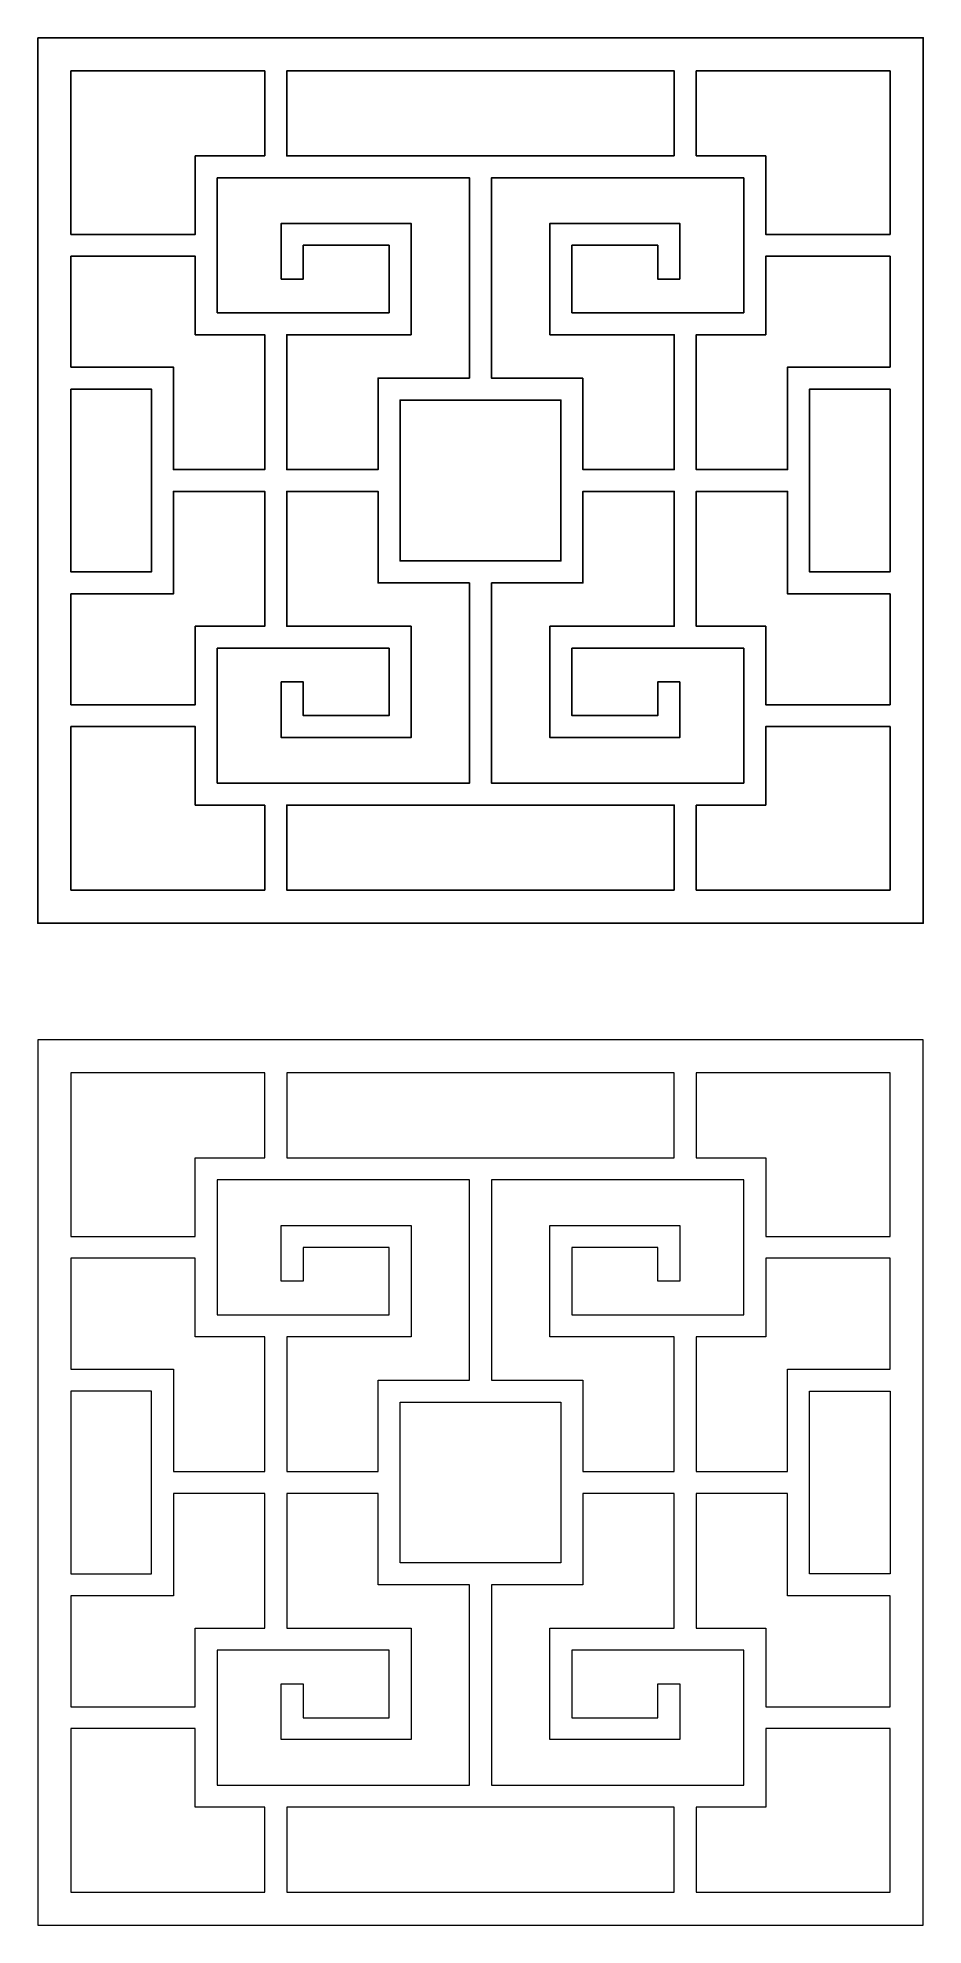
# Model space of a CAD drawing. Header units: centimetres. Extents: x -8.1 to 4.3, y -12.9 to 13.4.
import ezdxf

# ---------------------------------------------------------------- set-up
doc = ezdxf.new("R2010")
doc.units = ezdxf.units.CM
doc.header["$MEASUREMENT"] = 0

msp = doc.modelspace()

# ---------------------------------------------------------------- linework, layer by layer
at = {"color": 242}
for points, knots in [([(-8.06124, 13.39206), (-8.06124, 13.39206), (4.29065, 13.39206), (4.29065, 13.39206), (4.29065, 13.39206), (4.29065, 13.39206), (4.29065, 1.04016), (4.29065, 1.04016), (4.29065, 1.04016), (4.29065, 1.04016), (-8.06124, 1.04016), (-8.06124, 1.04016), (-8.06124, 1.04016), (-8.06124, 1.04016), (-8.06124, 13.39206), (-8.06124, 13.39206)], [0, 0, 0, 0, 0.2, 0.2, 0.2, 0.2, 0.4, 0.4, 0.4, 0.4, 0.6, 0.6, 0.6, 0.6, 1, 1, 1, 1]), ([(-4.89467, 11.74293), (-4.89467, 11.74293), (-5.8638, 11.74293), (-5.8638, 11.74293), (-5.8638, 11.74293), (-5.8638, 11.74293), (-5.8638, 10.64949), (-5.8638, 10.64949), (-5.8638, 10.64949), (-5.8638, 10.64949), (-7.59804, 10.64949), (-7.59804, 10.64949), (-7.59804, 10.64949), (-7.59804, 10.64949), (-7.59804, 12.92886), (-7.59804, 12.92886), (-7.59804, 12.92886), (-7.59804, 12.92886), (-4.89467, 12.92886), (-4.89467, 12.92886), (-4.89467, 12.92886), (-4.89467, 12.92886), (-4.89467, 11.74293), (-4.89467, 11.74293)], [0, 0, 0, 0, 0.14285714, 0.14285714, 0.14285714, 0.14285714, 0.28571429, 0.28571429, 0.28571429, 0.28571429, 0.42857143, 0.42857143, 0.42857143, 0.42857143, 0.57142857, 0.57142857, 0.57142857, 0.57142857, 0.71428571, 0.71428571, 0.71428571, 0.71428571, 1, 1, 1, 1]), ([(0.81808, 11.74293), (0.81808, 11.74293), (-1.88535, 11.74293), (-1.88535, 11.74293), (-1.88535, 11.74293), (-1.88535, 11.74293), (-4.58867, 11.74293), (-4.58867, 11.74293), (-4.58867, 11.74293), (-4.58867, 11.74293), (-4.58867, 12.92886), (-4.58867, 12.92886), (-4.58867, 12.92886), (-4.58867, 12.92886), (0.81808, 12.92886), (0.81808, 12.92886), (0.81808, 12.92886), (0.81808, 12.92886), (0.81808, 11.74293), (0.81808, 11.74293)], [0, 0, 0, 0, 0.16666667, 0.16666667, 0.16666667, 0.16666667, 0.33333333, 0.33333333, 0.33333333, 0.33333333, 0.5, 0.5, 0.5, 0.5, 0.66666667, 0.66666667, 0.66666667, 0.66666667, 1, 1, 1, 1]), ([(1.12409, 11.74293), (1.12409, 11.74293), (1.12409, 12.92886), (1.12409, 12.92886), (1.12409, 12.92886), (1.12409, 12.92886), (3.82746, 12.92886), (3.82746, 12.92886), (3.82746, 12.92886), (3.82746, 12.92886), (3.82746, 10.64949), (3.82746, 10.64949), (3.82746, 10.64949), (3.82746, 10.64949), (2.09322, 10.64949), (2.09322, 10.64949), (2.09322, 10.64949), (2.09322, 10.64949), (2.09322, 11.74293), (2.09322, 11.74293), (2.09322, 11.74293), (2.09322, 11.74293), (1.12409, 11.74293), (1.12409, 11.74293)], [0, 0, 0, 0, 0.14285714, 0.14285714, 0.14285714, 0.14285714, 0.28571429, 0.28571429, 0.28571429, 0.28571429, 0.42857143, 0.42857143, 0.42857143, 0.42857143, 0.57142857, 0.57142857, 0.57142857, 0.57142857, 0.71428571, 0.71428571, 0.71428571, 0.71428571, 1, 1, 1, 1]), ([(-2.03829, 8.64437), (-2.03829, 8.64437), (-3.31355, 8.64437), (-3.31355, 8.64437), (-3.31355, 8.64437), (-3.31355, 8.64437), (-3.31355, 7.36911), (-3.31355, 7.36911), (-3.31355, 7.36911), (-3.31355, 7.36911), (-4.58867, 7.36911), (-4.58867, 7.36911), (-4.58867, 7.36911), (-4.58867, 7.36911), (-4.58867, 9.24992), (-4.58867, 9.24992), (-4.58867, 9.24992), (-4.58867, 9.24992), (-2.85444, 9.24992), (-2.85444, 9.24992), (-2.85444, 9.24992), (-2.85444, 9.24992), (-2.85444, 10.80262), (-2.85444, 10.80262), (-2.85444, 10.80262), (-2.85444, 10.80262), (-4.66479, 10.80262), (-4.66479, 10.80262), (-4.66479, 10.80262), (-4.66479, 10.80262), (-4.66479, 10.02634), (-4.66479, 10.02634), (-4.66479, 10.02634), (-4.66479, 10.02634), (-4.35876, 10.02634), (-4.35876, 10.02634), (-4.35876, 10.02634), (-4.35876, 10.02634), (-4.35876, 10.49651), (-4.35876, 10.49651), (-4.35876, 10.49651), (-4.35876, 10.49651), (-3.16047, 10.49651), (-3.16047, 10.49651), (-3.16047, 10.49651), (-3.16047, 10.49651), (-3.16047, 9.55602), (-3.16047, 9.55602), (-3.16047, 9.55602), (-3.16047, 9.55602), (-5.55774, 9.55602), (-5.55774, 9.55602), (-5.55774, 9.55602), (-5.55774, 9.55602), (-5.55774, 11.43684), (-5.55774, 11.43684), (-5.55774, 11.43684), (-5.55774, 11.43684), (-2.03829, 11.43684), (-2.03829, 11.43684), (-2.03829, 11.43684), (-2.03829, 11.43684), (-2.03829, 8.64437), (-2.03829, 8.64437)], [0, 0, 0, 0, 0.05882353, 0.05882353, 0.05882353, 0.05882353, 0.11764706, 0.11764706, 0.11764706, 0.11764706, 0.17647059, 0.17647059, 0.17647059, 0.17647059, 0.23529412, 0.23529412, 0.23529412, 0.23529412, 0.29411765, 0.29411765, 0.29411765, 0.29411765, 0.35294118, 0.35294118, 0.35294118, 0.35294118, 0.41176471, 0.41176471, 0.41176471, 0.41176471, 0.47058824, 0.47058824, 0.47058824, 0.47058824, 0.52941176, 0.52941176, 0.52941176, 0.52941176, 0.58823529, 0.58823529, 0.58823529, 0.58823529, 0.64705882, 0.64705882, 0.64705882, 0.64705882, 0.70588235, 0.70588235, 0.70588235, 0.70588235, 0.76470588, 0.76470588, 0.76470588, 0.76470588, 0.82352941, 0.82352941, 0.82352941, 0.82352941, 0.88235294, 0.88235294, 0.88235294, 0.88235294, 1, 1, 1, 1]), ([(-0.45707, 8.64437), (-0.45707, 8.64437), (-1.73229, 8.64437), (-1.73229, 8.64437), (-1.73229, 8.64437), (-1.73229, 8.64437), (-1.73229, 11.43684), (-1.73229, 11.43684), (-1.73229, 11.43684), (-1.73229, 11.43684), (1.78716, 11.43684), (1.78716, 11.43684), (1.78716, 11.43684), (1.78716, 11.43684), (1.78716, 9.55602), (1.78716, 9.55602), (1.78716, 9.55602), (1.78716, 9.55602), (-0.61011, 9.55602), (-0.61011, 9.55602), (-0.61011, 9.55602), (-0.61011, 9.55602), (-0.61011, 10.49651), (-0.61011, 10.49651), (-0.61011, 10.49651), (-0.61011, 10.49651), (0.58818, 10.49651), (0.58818, 10.49651), (0.58818, 10.49651), (0.58818, 10.49651), (0.58818, 10.02634), (0.58818, 10.02634), (0.58818, 10.02634), (0.58818, 10.02634), (0.89421, 10.02634), (0.89421, 10.02634), (0.89421, 10.02634), (0.89421, 10.02634), (0.89421, 10.80262), (0.89421, 10.80262), (0.89421, 10.80262), (0.89421, 10.80262), (-0.91614, 10.80262), (-0.91614, 10.80262), (-0.91614, 10.80262), (-0.91614, 10.80262), (-0.91614, 9.24992), (-0.91614, 9.24992), (-0.91614, 9.24992), (-0.91614, 9.24992), (0.81808, 9.24992), (0.81808, 9.24992), (0.81808, 9.24992), (0.81808, 9.24992), (0.81808, 7.36911), (0.81808, 7.36911), (0.81808, 7.36911), (0.81808, 7.36911), (-0.45707, 7.36911), (-0.45707, 7.36911), (-0.45707, 7.36911), (-0.45707, 7.36911), (-0.45707, 8.64437), (-0.45707, 8.64437)], [0, 0, 0, 0, 0.05882353, 0.05882353, 0.05882353, 0.05882353, 0.11764706, 0.11764706, 0.11764706, 0.11764706, 0.17647059, 0.17647059, 0.17647059, 0.17647059, 0.23529412, 0.23529412, 0.23529412, 0.23529412, 0.29411765, 0.29411765, 0.29411765, 0.29411765, 0.35294118, 0.35294118, 0.35294118, 0.35294118, 0.41176471, 0.41176471, 0.41176471, 0.41176471, 0.47058824, 0.47058824, 0.47058824, 0.47058824, 0.52941176, 0.52941176, 0.52941176, 0.52941176, 0.58823529, 0.58823529, 0.58823529, 0.58823529, 0.64705882, 0.64705882, 0.64705882, 0.64705882, 0.70588235, 0.70588235, 0.70588235, 0.70588235, 0.76470588, 0.76470588, 0.76470588, 0.76470588, 0.82352941, 0.82352941, 0.82352941, 0.82352941, 0.88235294, 0.88235294, 0.88235294, 0.88235294, 1, 1, 1, 1]), ([(-5.8638, 9.24992), (-5.8638, 9.24992), (-4.89467, 9.24992), (-4.89467, 9.24992), (-4.89467, 9.24992), (-4.89467, 9.24992), (-4.89467, 7.36911), (-4.89467, 7.36911), (-4.89467, 7.36911), (-4.89467, 7.36911), (-6.16994, 7.36911), (-6.16994, 7.36911), (-6.16994, 7.36911), (-6.16994, 7.36911), (-6.16994, 8.79733), (-6.16994, 8.79733), (-6.16994, 8.79733), (-6.16994, 8.79733), (-7.59804, 8.79733), (-7.59804, 8.79733), (-7.59804, 8.79733), (-7.59804, 8.79733), (-7.59804, 10.07242), (-7.59804, 10.07242), (-7.59804, 10.07242), (-7.59804, 10.07242), (-7.59804, 10.34338), (-7.59804, 10.34338), (-7.59804, 10.34338), (-7.59804, 10.34338), (-5.8638, 10.34338), (-5.8638, 10.34338), (-5.8638, 10.34338), (-5.8638, 10.34338), (-5.8638, 9.24992), (-5.8638, 9.24992)], [0, 0, 0, 0, 0.1, 0.1, 0.1, 0.1, 0.2, 0.2, 0.2, 0.2, 0.3, 0.3, 0.3, 0.3, 0.4, 0.4, 0.4, 0.4, 0.5, 0.5, 0.5, 0.5, 0.6, 0.6, 0.6, 0.6, 0.7, 0.7, 0.7, 0.7, 0.8, 0.8, 0.8, 0.8, 1, 1, 1, 1]), ([(2.09322, 9.24992), (2.09322, 9.24992), (2.09322, 10.34338), (2.09322, 10.34338), (2.09322, 10.34338), (2.09322, 10.34338), (3.82746, 10.34338), (3.82746, 10.34338), (3.82746, 10.34338), (3.82746, 10.34338), (3.82746, 10.07242), (3.82746, 10.07242), (3.82746, 10.07242), (3.82746, 10.07242), (3.82746, 8.79733), (3.82746, 8.79733), (3.82746, 8.79733), (3.82746, 8.79733), (2.39936, 8.79733), (2.39936, 8.79733), (2.39936, 8.79733), (2.39936, 8.79733), (2.39936, 7.36911), (2.39936, 7.36911), (2.39936, 7.36911), (2.39936, 7.36911), (1.12409, 7.36911), (1.12409, 7.36911), (1.12409, 7.36911), (1.12409, 7.36911), (1.12409, 9.24992), (1.12409, 9.24992), (1.12409, 9.24992), (1.12409, 9.24992), (2.09322, 9.24992), (2.09322, 9.24992)], [0, 0, 0, 0, 0.1, 0.1, 0.1, 0.1, 0.2, 0.2, 0.2, 0.2, 0.3, 0.3, 0.3, 0.3, 0.4, 0.4, 0.4, 0.4, 0.5, 0.5, 0.5, 0.5, 0.6, 0.6, 0.6, 0.6, 0.7, 0.7, 0.7, 0.7, 0.8, 0.8, 0.8, 0.8, 1, 1, 1, 1]), ([(-7.59804, 8.49129), (-7.59804, 8.49129), (-6.47595, 8.49129), (-6.47595, 8.49129), (-6.47595, 8.49129), (-6.47595, 8.49129), (-6.47595, 7.21614), (-6.47595, 7.21614), (-6.47595, 7.21614), (-6.47595, 7.21614), (-6.47595, 5.94093), (-6.47595, 5.94093), (-6.47595, 5.94093), (-6.47595, 5.94093), (-7.59804, 5.94093), (-7.59804, 5.94093), (-7.59804, 5.94093), (-7.59804, 5.94093), (-7.59804, 7.21614), (-7.59804, 7.21614), (-7.59804, 7.21614), (-7.59804, 7.21614), (-7.59804, 8.49129), (-7.59804, 8.49129)], [0, 0, 0, 0, 0.14285714, 0.14285714, 0.14285714, 0.14285714, 0.28571429, 0.28571429, 0.28571429, 0.28571429, 0.42857143, 0.42857143, 0.42857143, 0.42857143, 0.57142857, 0.57142857, 0.57142857, 0.57142857, 0.71428571, 0.71428571, 0.71428571, 0.71428571, 1, 1, 1, 1]), ([(3.82746, 7.21611), (3.82746, 7.21611), (3.82746, 5.94093), (3.82746, 5.94093), (3.82746, 5.94093), (3.82746, 5.94093), (2.70537, 5.94093), (2.70537, 5.94093), (2.70537, 5.94093), (2.70537, 5.94093), (2.70537, 7.21611), (2.70537, 7.21611), (2.70537, 7.21611), (2.70537, 7.21611), (2.70537, 8.49129), (2.70537, 8.49129), (2.70537, 8.49129), (2.70537, 8.49129), (3.82746, 8.49129), (3.82746, 8.49129), (3.82746, 8.49129), (3.82746, 8.49129), (3.82746, 7.21614), (3.82746, 7.21614), (3.82746, 7.21614), (3.82746, 7.21614), (3.82746, 7.21611), (3.82746, 7.21611)], [0, 0, 0, 0, 0.125, 0.125, 0.125, 0.125, 0.25, 0.25, 0.25, 0.25, 0.375, 0.375, 0.375, 0.375, 0.5, 0.5, 0.5, 0.5, 0.625, 0.625, 0.625, 0.625, 0.75, 0.75, 0.75, 0.75, 1, 1, 1, 1]), ([(-3.00751, 7.21614), (-3.00751, 7.21614), (-3.00751, 8.33833), (-3.00751, 8.33833), (-3.00751, 8.33833), (-3.00751, 8.33833), (-0.76307, 8.33833), (-0.76307, 8.33833), (-0.76307, 8.33833), (-0.76307, 8.33833), (-0.76307, 7.21611), (-0.76307, 7.21611), (-0.76307, 7.21611), (-0.76307, 7.21611), (-0.76307, 6.09389), (-0.76307, 6.09389), (-0.76307, 6.09389), (-0.76307, 6.09389), (-3.00751, 6.09389), (-3.00751, 6.09389), (-3.00751, 6.09389), (-3.00751, 6.09389), (-3.00751, 7.21611), (-3.00751, 7.21611), (-3.00751, 7.21611), (-3.00751, 7.21611), (-3.00751, 7.21614), (-3.00751, 7.21614)], [0, 0, 0, 0, 0.125, 0.125, 0.125, 0.125, 0.25, 0.25, 0.25, 0.25, 0.375, 0.375, 0.375, 0.375, 0.5, 0.5, 0.5, 0.5, 0.625, 0.625, 0.625, 0.625, 0.75, 0.75, 0.75, 0.75, 1, 1, 1, 1]), ([(-5.8638, 5.18231), (-5.8638, 5.18231), (-5.8638, 4.08887), (-5.8638, 4.08887), (-5.8638, 4.08887), (-5.8638, 4.08887), (-7.59804, 4.08887), (-7.59804, 4.08887), (-7.59804, 4.08887), (-7.59804, 4.08887), (-7.59804, 4.35982), (-7.59804, 4.35982), (-7.59804, 4.35982), (-7.59804, 4.35982), (-7.59804, 5.63486), (-7.59804, 5.63486), (-7.59804, 5.63486), (-7.59804, 5.63486), (-6.16994, 5.6349), (-6.16994, 5.6349), (-6.16994, 5.6349), (-6.16994, 5.6349), (-6.16994, 7.06311), (-6.16994, 7.06311), (-6.16994, 7.06311), (-6.16994, 7.06311), (-4.89467, 7.06311), (-4.89467, 7.06311), (-4.89467, 7.06311), (-4.89467, 7.06311), (-4.89467, 5.18231), (-4.89467, 5.18231), (-4.89467, 5.18231), (-4.89467, 5.18231), (-5.8638, 5.18231), (-5.8638, 5.18231)], [0, 0, 0, 0, 0.1, 0.1, 0.1, 0.1, 0.2, 0.2, 0.2, 0.2, 0.3, 0.3, 0.3, 0.3, 0.4, 0.4, 0.4, 0.4, 0.5, 0.5, 0.5, 0.5, 0.6, 0.6, 0.6, 0.6, 0.7, 0.7, 0.7, 0.7, 0.8, 0.8, 0.8, 0.8, 1, 1, 1, 1]), ([(-2.03829, 5.78789), (-2.03829, 5.78789), (-2.03829, 2.99539), (-2.03829, 2.99539), (-2.03829, 2.99539), (-2.03829, 2.99539), (-5.55774, 2.99539), (-5.55774, 2.99539), (-5.55774, 2.99539), (-5.55774, 2.99539), (-5.55774, 4.87619), (-5.55774, 4.87619), (-5.55774, 4.87619), (-5.55774, 4.87619), (-3.16047, 4.87619), (-3.16047, 4.87619), (-3.16047, 4.87619), (-3.16047, 4.87619), (-3.16047, 3.93569), (-3.16047, 3.93569), (-3.16047, 3.93569), (-3.16047, 3.93569), (-4.35876, 3.93569), (-4.35876, 3.93569), (-4.35876, 3.93569), (-4.35876, 3.93569), (-4.35876, 4.40588), (-4.35876, 4.40588), (-4.35876, 4.40588), (-4.35876, 4.40588), (-4.66479, 4.40588), (-4.66479, 4.40588), (-4.66479, 4.40588), (-4.66479, 4.40588), (-4.66479, 3.62962), (-4.66479, 3.62962), (-4.66479, 3.62962), (-4.66479, 3.62962), (-2.85444, 3.62962), (-2.85444, 3.62962), (-2.85444, 3.62962), (-2.85444, 3.62962), (-2.85444, 5.18231), (-2.85444, 5.18231), (-2.85444, 5.18231), (-2.85444, 5.18231), (-4.58867, 5.18231), (-4.58867, 5.18231), (-4.58867, 5.18231), (-4.58867, 5.18231), (-4.58867, 7.06311), (-4.58867, 7.06311), (-4.58867, 7.06311), (-4.58867, 7.06311), (-3.31355, 7.06311), (-3.31355, 7.06311), (-3.31355, 7.06311), (-3.31355, 7.06311), (-3.31355, 5.78789), (-3.31355, 5.78789), (-3.31355, 5.78789), (-3.31355, 5.78789), (-2.03829, 5.78789), (-2.03829, 5.78789)], [0, 0, 0, 0, 0.05882353, 0.05882353, 0.05882353, 0.05882353, 0.11764706, 0.11764706, 0.11764706, 0.11764706, 0.17647059, 0.17647059, 0.17647059, 0.17647059, 0.23529412, 0.23529412, 0.23529412, 0.23529412, 0.29411765, 0.29411765, 0.29411765, 0.29411765, 0.35294118, 0.35294118, 0.35294118, 0.35294118, 0.41176471, 0.41176471, 0.41176471, 0.41176471, 0.47058824, 0.47058824, 0.47058824, 0.47058824, 0.52941176, 0.52941176, 0.52941176, 0.52941176, 0.58823529, 0.58823529, 0.58823529, 0.58823529, 0.64705882, 0.64705882, 0.64705882, 0.64705882, 0.70588235, 0.70588235, 0.70588235, 0.70588235, 0.76470588, 0.76470588, 0.76470588, 0.76470588, 0.82352941, 0.82352941, 0.82352941, 0.82352941, 0.88235294, 0.88235294, 0.88235294, 0.88235294, 1, 1, 1, 1]), ([(-1.73229, 5.78789), (-1.73229, 5.78789), (-0.45707, 5.78789), (-0.45707, 5.78789), (-0.45707, 5.78789), (-0.45707, 5.78789), (-0.45707, 7.06311), (-0.45707, 7.06311), (-0.45707, 7.06311), (-0.45707, 7.06311), (0.81808, 7.06311), (0.81808, 7.06311), (0.81808, 7.06311), (0.81808, 7.06311), (0.81808, 5.18231), (0.81808, 5.18231), (0.81808, 5.18231), (0.81808, 5.18231), (-0.91614, 5.18231), (-0.91614, 5.18231), (-0.91614, 5.18231), (-0.91614, 5.18231), (-0.91614, 3.62962), (-0.91614, 3.62962), (-0.91614, 3.62962), (-0.91614, 3.62962), (0.89421, 3.62962), (0.89421, 3.62962), (0.89421, 3.62962), (0.89421, 3.62962), (0.89421, 4.40588), (0.89421, 4.40588), (0.89421, 4.40588), (0.89421, 4.40588), (0.58818, 4.40588), (0.58818, 4.40588), (0.58818, 4.40588), (0.58818, 4.40588), (0.58818, 3.93569), (0.58818, 3.93569), (0.58818, 3.93569), (0.58818, 3.93569), (-0.61011, 3.93569), (-0.61011, 3.93569), (-0.61011, 3.93569), (-0.61011, 3.93569), (-0.61011, 4.87619), (-0.61011, 4.87619), (-0.61011, 4.87619), (-0.61011, 4.87619), (1.78716, 4.87619), (1.78716, 4.87619), (1.78716, 4.87619), (1.78716, 4.87619), (1.78716, 2.99539), (1.78716, 2.99539), (1.78716, 2.99539), (1.78716, 2.99539), (-1.73229, 2.99539), (-1.73229, 2.99539), (-1.73229, 2.99539), (-1.73229, 2.99539), (-1.73229, 5.78789), (-1.73229, 5.78789)], [0, 0, 0, 0, 0.05882353, 0.05882353, 0.05882353, 0.05882353, 0.11764706, 0.11764706, 0.11764706, 0.11764706, 0.17647059, 0.17647059, 0.17647059, 0.17647059, 0.23529412, 0.23529412, 0.23529412, 0.23529412, 0.29411765, 0.29411765, 0.29411765, 0.29411765, 0.35294118, 0.35294118, 0.35294118, 0.35294118, 0.41176471, 0.41176471, 0.41176471, 0.41176471, 0.47058824, 0.47058824, 0.47058824, 0.47058824, 0.52941176, 0.52941176, 0.52941176, 0.52941176, 0.58823529, 0.58823529, 0.58823529, 0.58823529, 0.64705882, 0.64705882, 0.64705882, 0.64705882, 0.70588235, 0.70588235, 0.70588235, 0.70588235, 0.76470588, 0.76470588, 0.76470588, 0.76470588, 0.82352941, 0.82352941, 0.82352941, 0.82352941, 0.88235294, 0.88235294, 0.88235294, 0.88235294, 1, 1, 1, 1]), ([(2.09322, 5.18231), (2.09322, 5.18231), (1.12409, 5.18231), (1.12409, 5.18231), (1.12409, 5.18231), (1.12409, 5.18231), (1.12409, 7.06311), (1.12409, 7.06311), (1.12409, 7.06311), (1.12409, 7.06311), (2.39936, 7.06311), (2.39936, 7.06311), (2.39936, 7.06311), (2.39936, 7.06311), (2.39936, 5.6349), (2.39936, 5.6349), (2.39936, 5.6349), (2.39936, 5.6349), (3.82746, 5.6349), (3.82746, 5.6349), (3.82746, 5.6349), (3.82746, 5.6349), (3.82746, 4.35982), (3.82746, 4.35982), (3.82746, 4.35982), (3.82746, 4.35982), (3.82746, 4.08887), (3.82746, 4.08887), (3.82746, 4.08887), (3.82746, 4.08887), (2.09322, 4.08887), (2.09322, 4.08887), (2.09322, 4.08887), (2.09322, 4.08887), (2.09322, 5.18231), (2.09322, 5.18231)], [0, 0, 0, 0, 0.1, 0.1, 0.1, 0.1, 0.2, 0.2, 0.2, 0.2, 0.3, 0.3, 0.3, 0.3, 0.4, 0.4, 0.4, 0.4, 0.5, 0.5, 0.5, 0.5, 0.6, 0.6, 0.6, 0.6, 0.7, 0.7, 0.7, 0.7, 0.8, 0.8, 0.8, 0.8, 1, 1, 1, 1]), ([(-4.89467, 2.68927), (-4.89467, 2.68927), (-4.89467, 1.50336), (-4.89467, 1.50336), (-4.89467, 1.50336), (-4.89467, 1.50336), (-7.59804, 1.50336), (-7.59804, 1.50336), (-7.59804, 1.50336), (-7.59804, 1.50336), (-7.59804, 3.78271), (-7.59804, 3.78271), (-7.59804, 3.78271), (-7.59804, 3.78271), (-5.8638, 3.78271), (-5.8638, 3.78271), (-5.8638, 3.78271), (-5.8638, 3.78271), (-5.8638, 2.6893), (-5.8638, 2.6893), (-5.8638, 2.6893), (-5.8638, 2.6893), (-4.89467, 2.68927), (-4.89467, 2.68927)], [0, 0, 0, 0, 0.14285714, 0.14285714, 0.14285714, 0.14285714, 0.28571429, 0.28571429, 0.28571429, 0.28571429, 0.42857143, 0.42857143, 0.42857143, 0.42857143, 0.57142857, 0.57142857, 0.57142857, 0.57142857, 0.71428571, 0.71428571, 0.71428571, 0.71428571, 1, 1, 1, 1]), ([(1.12409, 2.6893), (1.12409, 2.6893), (2.09322, 2.6893), (2.09322, 2.6893), (2.09322, 2.6893), (2.09322, 2.6893), (2.09322, 3.78271), (2.09322, 3.78271), (2.09322, 3.78271), (2.09322, 3.78271), (3.82746, 3.78271), (3.82746, 3.78271), (3.82746, 3.78271), (3.82746, 3.78271), (3.82746, 1.50336), (3.82746, 1.50336), (3.82746, 1.50336), (3.82746, 1.50336), (1.12409, 1.50336), (1.12409, 1.50336), (1.12409, 1.50336), (1.12409, 1.50336), (1.12409, 2.6893), (1.12409, 2.6893)], [0, 0, 0, 0, 0.14285714, 0.14285714, 0.14285714, 0.14285714, 0.28571429, 0.28571429, 0.28571429, 0.28571429, 0.42857143, 0.42857143, 0.42857143, 0.42857143, 0.57142857, 0.57142857, 0.57142857, 0.57142857, 0.71428571, 0.71428571, 0.71428571, 0.71428571, 1, 1, 1, 1]), ([(0.81808, 1.50336), (0.81808, 1.50336), (-1.88532, 1.50336), (-1.88532, 1.50336), (-1.88532, 1.50336), (-1.88532, 1.50336), (-4.58867, 1.50336), (-4.58867, 1.50336), (-4.58867, 1.50336), (-4.58867, 1.50336), (-4.58867, 2.68927), (-4.58867, 2.68927), (-4.58867, 2.68927), (-4.58867, 2.68927), (0.81808, 2.68927), (0.81808, 2.68927), (0.81808, 2.68927), (0.81808, 2.68927), (0.81808, 1.50336), (0.81808, 1.50336)], [0, 0, 0, 0, 0.16666667, 0.16666667, 0.16666667, 0.16666667, 0.33333333, 0.33333333, 0.33333333, 0.33333333, 0.5, 0.5, 0.5, 0.5, 0.66666667, 0.66666667, 0.66666667, 0.66666667, 1, 1, 1, 1])]:
    msp.add_open_spline(points, degree=3, knots=knots, dxfattribs=at)
at = {"lineweight": 9}
for points, knots in [([(-8.06124, 13.39206), (-8.06124, 13.39206), (4.29065, 13.39206), (4.29065, 13.39206), (4.29065, 13.39206), (4.29065, 13.39206), (4.29065, 1.04016), (4.29065, 1.04016), (4.29065, 1.04016), (4.29065, 1.04016), (-8.06124, 1.04016), (-8.06124, 1.04016), (-8.06124, 1.04016), (-8.06124, 1.04016), (-8.06124, 13.39206), (-8.06124, 13.39206)], [0, 0, 0, 0, 0.2, 0.2, 0.2, 0.2, 0.4, 0.4, 0.4, 0.4, 0.6, 0.6, 0.6, 0.6, 1, 1, 1, 1]), ([(-4.89467, 11.74293), (-4.89467, 11.74293), (-5.8638, 11.74293), (-5.8638, 11.74293), (-5.8638, 11.74293), (-5.8638, 11.74293), (-5.8638, 10.64949), (-5.8638, 10.64949), (-5.8638, 10.64949), (-5.8638, 10.64949), (-7.59804, 10.64949), (-7.59804, 10.64949), (-7.59804, 10.64949), (-7.59804, 10.64949), (-7.59804, 12.92886), (-7.59804, 12.92886), (-7.59804, 12.92886), (-7.59804, 12.92886), (-4.89467, 12.92886), (-4.89467, 12.92886), (-4.89467, 12.92886), (-4.89467, 12.92886), (-4.89467, 11.74293), (-4.89467, 11.74293)], [0, 0, 0, 0, 0.14285714, 0.14285714, 0.14285714, 0.14285714, 0.28571429, 0.28571429, 0.28571429, 0.28571429, 0.42857143, 0.42857143, 0.42857143, 0.42857143, 0.57142857, 0.57142857, 0.57142857, 0.57142857, 0.71428571, 0.71428571, 0.71428571, 0.71428571, 1, 1, 1, 1]), ([(0.81808, 11.74293), (0.81808, 11.74293), (-1.88535, 11.74293), (-1.88535, 11.74293), (-1.88535, 11.74293), (-1.88535, 11.74293), (-4.58867, 11.74293), (-4.58867, 11.74293), (-4.58867, 11.74293), (-4.58867, 11.74293), (-4.58867, 12.92886), (-4.58867, 12.92886), (-4.58867, 12.92886), (-4.58867, 12.92886), (0.81808, 12.92886), (0.81808, 12.92886), (0.81808, 12.92886), (0.81808, 12.92886), (0.81808, 11.74293), (0.81808, 11.74293)], [0, 0, 0, 0, 0.16666667, 0.16666667, 0.16666667, 0.16666667, 0.33333333, 0.33333333, 0.33333333, 0.33333333, 0.5, 0.5, 0.5, 0.5, 0.66666667, 0.66666667, 0.66666667, 0.66666667, 1, 1, 1, 1]), ([(1.12409, 11.74293), (1.12409, 11.74293), (1.12409, 12.92886), (1.12409, 12.92886), (1.12409, 12.92886), (1.12409, 12.92886), (3.82746, 12.92886), (3.82746, 12.92886), (3.82746, 12.92886), (3.82746, 12.92886), (3.82746, 10.64949), (3.82746, 10.64949), (3.82746, 10.64949), (3.82746, 10.64949), (2.09322, 10.64949), (2.09322, 10.64949), (2.09322, 10.64949), (2.09322, 10.64949), (2.09322, 11.74293), (2.09322, 11.74293), (2.09322, 11.74293), (2.09322, 11.74293), (1.12409, 11.74293), (1.12409, 11.74293)], [0, 0, 0, 0, 0.14285714, 0.14285714, 0.14285714, 0.14285714, 0.28571429, 0.28571429, 0.28571429, 0.28571429, 0.42857143, 0.42857143, 0.42857143, 0.42857143, 0.57142857, 0.57142857, 0.57142857, 0.57142857, 0.71428571, 0.71428571, 0.71428571, 0.71428571, 1, 1, 1, 1]), ([(-2.03829, 8.64437), (-2.03829, 8.64437), (-3.31355, 8.64437), (-3.31355, 8.64437), (-3.31355, 8.64437), (-3.31355, 8.64437), (-3.31355, 7.36911), (-3.31355, 7.36911), (-3.31355, 7.36911), (-3.31355, 7.36911), (-4.58867, 7.36911), (-4.58867, 7.36911), (-4.58867, 7.36911), (-4.58867, 7.36911), (-4.58867, 9.24992), (-4.58867, 9.24992), (-4.58867, 9.24992), (-4.58867, 9.24992), (-2.85444, 9.24992), (-2.85444, 9.24992), (-2.85444, 9.24992), (-2.85444, 9.24992), (-2.85444, 10.80262), (-2.85444, 10.80262), (-2.85444, 10.80262), (-2.85444, 10.80262), (-4.66479, 10.80262), (-4.66479, 10.80262), (-4.66479, 10.80262), (-4.66479, 10.80262), (-4.66479, 10.02634), (-4.66479, 10.02634), (-4.66479, 10.02634), (-4.66479, 10.02634), (-4.35876, 10.02634), (-4.35876, 10.02634), (-4.35876, 10.02634), (-4.35876, 10.02634), (-4.35876, 10.49651), (-4.35876, 10.49651), (-4.35876, 10.49651), (-4.35876, 10.49651), (-3.16047, 10.49651), (-3.16047, 10.49651), (-3.16047, 10.49651), (-3.16047, 10.49651), (-3.16047, 9.55602), (-3.16047, 9.55602), (-3.16047, 9.55602), (-3.16047, 9.55602), (-5.55774, 9.55602), (-5.55774, 9.55602), (-5.55774, 9.55602), (-5.55774, 9.55602), (-5.55774, 11.43684), (-5.55774, 11.43684), (-5.55774, 11.43684), (-5.55774, 11.43684), (-2.03829, 11.43684), (-2.03829, 11.43684), (-2.03829, 11.43684), (-2.03829, 11.43684), (-2.03829, 8.64437), (-2.03829, 8.64437)], [0, 0, 0, 0, 0.05882353, 0.05882353, 0.05882353, 0.05882353, 0.11764706, 0.11764706, 0.11764706, 0.11764706, 0.17647059, 0.17647059, 0.17647059, 0.17647059, 0.23529412, 0.23529412, 0.23529412, 0.23529412, 0.29411765, 0.29411765, 0.29411765, 0.29411765, 0.35294118, 0.35294118, 0.35294118, 0.35294118, 0.41176471, 0.41176471, 0.41176471, 0.41176471, 0.47058824, 0.47058824, 0.47058824, 0.47058824, 0.52941176, 0.52941176, 0.52941176, 0.52941176, 0.58823529, 0.58823529, 0.58823529, 0.58823529, 0.64705882, 0.64705882, 0.64705882, 0.64705882, 0.70588235, 0.70588235, 0.70588235, 0.70588235, 0.76470588, 0.76470588, 0.76470588, 0.76470588, 0.82352941, 0.82352941, 0.82352941, 0.82352941, 0.88235294, 0.88235294, 0.88235294, 0.88235294, 1, 1, 1, 1]), ([(-0.45707, 8.64437), (-0.45707, 8.64437), (-1.73229, 8.64437), (-1.73229, 8.64437), (-1.73229, 8.64437), (-1.73229, 8.64437), (-1.73229, 11.43684), (-1.73229, 11.43684), (-1.73229, 11.43684), (-1.73229, 11.43684), (1.78716, 11.43684), (1.78716, 11.43684), (1.78716, 11.43684), (1.78716, 11.43684), (1.78716, 9.55602), (1.78716, 9.55602), (1.78716, 9.55602), (1.78716, 9.55602), (-0.61011, 9.55602), (-0.61011, 9.55602), (-0.61011, 9.55602), (-0.61011, 9.55602), (-0.61011, 10.49651), (-0.61011, 10.49651), (-0.61011, 10.49651), (-0.61011, 10.49651), (0.58818, 10.49651), (0.58818, 10.49651), (0.58818, 10.49651), (0.58818, 10.49651), (0.58818, 10.02634), (0.58818, 10.02634), (0.58818, 10.02634), (0.58818, 10.02634), (0.89421, 10.02634), (0.89421, 10.02634), (0.89421, 10.02634), (0.89421, 10.02634), (0.89421, 10.80262), (0.89421, 10.80262), (0.89421, 10.80262), (0.89421, 10.80262), (-0.91614, 10.80262), (-0.91614, 10.80262), (-0.91614, 10.80262), (-0.91614, 10.80262), (-0.91614, 9.24992), (-0.91614, 9.24992), (-0.91614, 9.24992), (-0.91614, 9.24992), (0.81808, 9.24992), (0.81808, 9.24992), (0.81808, 9.24992), (0.81808, 9.24992), (0.81808, 7.36911), (0.81808, 7.36911), (0.81808, 7.36911), (0.81808, 7.36911), (-0.45707, 7.36911), (-0.45707, 7.36911), (-0.45707, 7.36911), (-0.45707, 7.36911), (-0.45707, 8.64437), (-0.45707, 8.64437)], [0, 0, 0, 0, 0.05882353, 0.05882353, 0.05882353, 0.05882353, 0.11764706, 0.11764706, 0.11764706, 0.11764706, 0.17647059, 0.17647059, 0.17647059, 0.17647059, 0.23529412, 0.23529412, 0.23529412, 0.23529412, 0.29411765, 0.29411765, 0.29411765, 0.29411765, 0.35294118, 0.35294118, 0.35294118, 0.35294118, 0.41176471, 0.41176471, 0.41176471, 0.41176471, 0.47058824, 0.47058824, 0.47058824, 0.47058824, 0.52941176, 0.52941176, 0.52941176, 0.52941176, 0.58823529, 0.58823529, 0.58823529, 0.58823529, 0.64705882, 0.64705882, 0.64705882, 0.64705882, 0.70588235, 0.70588235, 0.70588235, 0.70588235, 0.76470588, 0.76470588, 0.76470588, 0.76470588, 0.82352941, 0.82352941, 0.82352941, 0.82352941, 0.88235294, 0.88235294, 0.88235294, 0.88235294, 1, 1, 1, 1]), ([(-5.8638, 9.24992), (-5.8638, 9.24992), (-4.89467, 9.24992), (-4.89467, 9.24992), (-4.89467, 9.24992), (-4.89467, 9.24992), (-4.89467, 7.36911), (-4.89467, 7.36911), (-4.89467, 7.36911), (-4.89467, 7.36911), (-6.16994, 7.36911), (-6.16994, 7.36911), (-6.16994, 7.36911), (-6.16994, 7.36911), (-6.16994, 8.79733), (-6.16994, 8.79733), (-6.16994, 8.79733), (-6.16994, 8.79733), (-7.59804, 8.79733), (-7.59804, 8.79733), (-7.59804, 8.79733), (-7.59804, 8.79733), (-7.59804, 10.07242), (-7.59804, 10.07242), (-7.59804, 10.07242), (-7.59804, 10.07242), (-7.59804, 10.34338), (-7.59804, 10.34338), (-7.59804, 10.34338), (-7.59804, 10.34338), (-5.8638, 10.34338), (-5.8638, 10.34338), (-5.8638, 10.34338), (-5.8638, 10.34338), (-5.8638, 9.24992), (-5.8638, 9.24992)], [0, 0, 0, 0, 0.1, 0.1, 0.1, 0.1, 0.2, 0.2, 0.2, 0.2, 0.3, 0.3, 0.3, 0.3, 0.4, 0.4, 0.4, 0.4, 0.5, 0.5, 0.5, 0.5, 0.6, 0.6, 0.6, 0.6, 0.7, 0.7, 0.7, 0.7, 0.8, 0.8, 0.8, 0.8, 1, 1, 1, 1]), ([(2.09322, 9.24992), (2.09322, 9.24992), (2.09322, 10.34338), (2.09322, 10.34338), (2.09322, 10.34338), (2.09322, 10.34338), (3.82746, 10.34338), (3.82746, 10.34338), (3.82746, 10.34338), (3.82746, 10.34338), (3.82746, 10.07242), (3.82746, 10.07242), (3.82746, 10.07242), (3.82746, 10.07242), (3.82746, 8.79733), (3.82746, 8.79733), (3.82746, 8.79733), (3.82746, 8.79733), (2.39936, 8.79733), (2.39936, 8.79733), (2.39936, 8.79733), (2.39936, 8.79733), (2.39936, 7.36911), (2.39936, 7.36911), (2.39936, 7.36911), (2.39936, 7.36911), (1.12409, 7.36911), (1.12409, 7.36911), (1.12409, 7.36911), (1.12409, 7.36911), (1.12409, 9.24992), (1.12409, 9.24992), (1.12409, 9.24992), (1.12409, 9.24992), (2.09322, 9.24992), (2.09322, 9.24992)], [0, 0, 0, 0, 0.1, 0.1, 0.1, 0.1, 0.2, 0.2, 0.2, 0.2, 0.3, 0.3, 0.3, 0.3, 0.4, 0.4, 0.4, 0.4, 0.5, 0.5, 0.5, 0.5, 0.6, 0.6, 0.6, 0.6, 0.7, 0.7, 0.7, 0.7, 0.8, 0.8, 0.8, 0.8, 1, 1, 1, 1]), ([(-7.59804, 8.49129), (-7.59804, 8.49129), (-6.47595, 8.49129), (-6.47595, 8.49129), (-6.47595, 8.49129), (-6.47595, 8.49129), (-6.47595, 7.21614), (-6.47595, 7.21614), (-6.47595, 7.21614), (-6.47595, 7.21614), (-6.47595, 5.94093), (-6.47595, 5.94093), (-6.47595, 5.94093), (-6.47595, 5.94093), (-7.59804, 5.94093), (-7.59804, 5.94093), (-7.59804, 5.94093), (-7.59804, 5.94093), (-7.59804, 7.21614), (-7.59804, 7.21614), (-7.59804, 7.21614), (-7.59804, 7.21614), (-7.59804, 8.49129), (-7.59804, 8.49129)], [0, 0, 0, 0, 0.14285714, 0.14285714, 0.14285714, 0.14285714, 0.28571429, 0.28571429, 0.28571429, 0.28571429, 0.42857143, 0.42857143, 0.42857143, 0.42857143, 0.57142857, 0.57142857, 0.57142857, 0.57142857, 0.71428571, 0.71428571, 0.71428571, 0.71428571, 1, 1, 1, 1]), ([(3.82746, 7.21611), (3.82746, 7.21611), (3.82746, 5.94093), (3.82746, 5.94093), (3.82746, 5.94093), (3.82746, 5.94093), (2.70537, 5.94093), (2.70537, 5.94093), (2.70537, 5.94093), (2.70537, 5.94093), (2.70537, 7.21611), (2.70537, 7.21611), (2.70537, 7.21611), (2.70537, 7.21611), (2.70537, 8.49129), (2.70537, 8.49129), (2.70537, 8.49129), (2.70537, 8.49129), (3.82746, 8.49129), (3.82746, 8.49129), (3.82746, 8.49129), (3.82746, 8.49129), (3.82746, 7.21614), (3.82746, 7.21614)], [0, 0, 0, 0, 0.14285714, 0.14285714, 0.14285714, 0.14285714, 0.28571429, 0.28571429, 0.28571429, 0.28571429, 0.42857143, 0.42857143, 0.42857143, 0.42857143, 0.57142857, 0.57142857, 0.57142857, 0.57142857, 0.71428571, 0.71428571, 0.71428571, 0.71428571, 1, 1, 1, 1]), ([(-3.00751, 7.21614), (-3.00751, 7.21614), (-3.00751, 8.33833), (-3.00751, 8.33833), (-3.00751, 8.33833), (-3.00751, 8.33833), (-0.76307, 8.33833), (-0.76307, 8.33833), (-0.76307, 8.33833), (-0.76307, 8.33833), (-0.76307, 7.21611), (-0.76307, 7.21611), (-0.76307, 7.21611), (-0.76307, 7.21611), (-0.76307, 6.09389), (-0.76307, 6.09389), (-0.76307, 6.09389), (-0.76307, 6.09389), (-3.00751, 6.09389), (-3.00751, 6.09389), (-3.00751, 6.09389), (-3.00751, 6.09389), (-3.00751, 7.21611), (-3.00751, 7.21611)], [0, 0, 0, 0, 0.14285714, 0.14285714, 0.14285714, 0.14285714, 0.28571429, 0.28571429, 0.28571429, 0.28571429, 0.42857143, 0.42857143, 0.42857143, 0.42857143, 0.57142857, 0.57142857, 0.57142857, 0.57142857, 0.71428571, 0.71428571, 0.71428571, 0.71428571, 1, 1, 1, 1]), ([(-5.8638, 5.18231), (-5.8638, 5.18231), (-5.8638, 4.08887), (-5.8638, 4.08887), (-5.8638, 4.08887), (-5.8638, 4.08887), (-7.59804, 4.08887), (-7.59804, 4.08887), (-7.59804, 4.08887), (-7.59804, 4.08887), (-7.59804, 4.35982), (-7.59804, 4.35982), (-7.59804, 4.35982), (-7.59804, 4.35982), (-7.59804, 5.63486), (-7.59804, 5.63486), (-7.59804, 5.63486), (-7.59804, 5.63486), (-6.16994, 5.6349), (-6.16994, 5.6349), (-6.16994, 5.6349), (-6.16994, 5.6349), (-6.16994, 7.06311), (-6.16994, 7.06311), (-6.16994, 7.06311), (-6.16994, 7.06311), (-4.89467, 7.06311), (-4.89467, 7.06311), (-4.89467, 7.06311), (-4.89467, 7.06311), (-4.89467, 5.18231), (-4.89467, 5.18231), (-4.89467, 5.18231), (-4.89467, 5.18231), (-5.8638, 5.18231), (-5.8638, 5.18231)], [0, 0, 0, 0, 0.1, 0.1, 0.1, 0.1, 0.2, 0.2, 0.2, 0.2, 0.3, 0.3, 0.3, 0.3, 0.4, 0.4, 0.4, 0.4, 0.5, 0.5, 0.5, 0.5, 0.6, 0.6, 0.6, 0.6, 0.7, 0.7, 0.7, 0.7, 0.8, 0.8, 0.8, 0.8, 1, 1, 1, 1]), ([(-2.03829, 5.78789), (-2.03829, 5.78789), (-2.03829, 2.99539), (-2.03829, 2.99539), (-2.03829, 2.99539), (-2.03829, 2.99539), (-5.55774, 2.99539), (-5.55774, 2.99539), (-5.55774, 2.99539), (-5.55774, 2.99539), (-5.55774, 4.87619), (-5.55774, 4.87619), (-5.55774, 4.87619), (-5.55774, 4.87619), (-3.16047, 4.87619), (-3.16047, 4.87619), (-3.16047, 4.87619), (-3.16047, 4.87619), (-3.16047, 3.93569), (-3.16047, 3.93569), (-3.16047, 3.93569), (-3.16047, 3.93569), (-4.35876, 3.93569), (-4.35876, 3.93569), (-4.35876, 3.93569), (-4.35876, 3.93569), (-4.35876, 4.40588), (-4.35876, 4.40588), (-4.35876, 4.40588), (-4.35876, 4.40588), (-4.66479, 4.40588), (-4.66479, 4.40588), (-4.66479, 4.40588), (-4.66479, 4.40588), (-4.66479, 3.62962), (-4.66479, 3.62962), (-4.66479, 3.62962), (-4.66479, 3.62962), (-2.85444, 3.62962), (-2.85444, 3.62962), (-2.85444, 3.62962), (-2.85444, 3.62962), (-2.85444, 5.18231), (-2.85444, 5.18231), (-2.85444, 5.18231), (-2.85444, 5.18231), (-4.58867, 5.18231), (-4.58867, 5.18231), (-4.58867, 5.18231), (-4.58867, 5.18231), (-4.58867, 7.06311), (-4.58867, 7.06311), (-4.58867, 7.06311), (-4.58867, 7.06311), (-3.31355, 7.06311), (-3.31355, 7.06311), (-3.31355, 7.06311), (-3.31355, 7.06311), (-3.31355, 5.78789), (-3.31355, 5.78789), (-3.31355, 5.78789), (-3.31355, 5.78789), (-2.03829, 5.78789), (-2.03829, 5.78789)], [0, 0, 0, 0, 0.05882353, 0.05882353, 0.05882353, 0.05882353, 0.11764706, 0.11764706, 0.11764706, 0.11764706, 0.17647059, 0.17647059, 0.17647059, 0.17647059, 0.23529412, 0.23529412, 0.23529412, 0.23529412, 0.29411765, 0.29411765, 0.29411765, 0.29411765, 0.35294118, 0.35294118, 0.35294118, 0.35294118, 0.41176471, 0.41176471, 0.41176471, 0.41176471, 0.47058824, 0.47058824, 0.47058824, 0.47058824, 0.52941176, 0.52941176, 0.52941176, 0.52941176, 0.58823529, 0.58823529, 0.58823529, 0.58823529, 0.64705882, 0.64705882, 0.64705882, 0.64705882, 0.70588235, 0.70588235, 0.70588235, 0.70588235, 0.76470588, 0.76470588, 0.76470588, 0.76470588, 0.82352941, 0.82352941, 0.82352941, 0.82352941, 0.88235294, 0.88235294, 0.88235294, 0.88235294, 1, 1, 1, 1]), ([(-1.73229, 5.78789), (-1.73229, 5.78789), (-0.45707, 5.78789), (-0.45707, 5.78789), (-0.45707, 5.78789), (-0.45707, 5.78789), (-0.45707, 7.06311), (-0.45707, 7.06311), (-0.45707, 7.06311), (-0.45707, 7.06311), (0.81808, 7.06311), (0.81808, 7.06311), (0.81808, 7.06311), (0.81808, 7.06311), (0.81808, 5.18231), (0.81808, 5.18231), (0.81808, 5.18231), (0.81808, 5.18231), (-0.91614, 5.18231), (-0.91614, 5.18231), (-0.91614, 5.18231), (-0.91614, 5.18231), (-0.91614, 3.62962), (-0.91614, 3.62962), (-0.91614, 3.62962), (-0.91614, 3.62962), (0.89421, 3.62962), (0.89421, 3.62962), (0.89421, 3.62962), (0.89421, 3.62962), (0.89421, 4.40588), (0.89421, 4.40588), (0.89421, 4.40588), (0.89421, 4.40588), (0.58818, 4.40588), (0.58818, 4.40588), (0.58818, 4.40588), (0.58818, 4.40588), (0.58818, 3.93569), (0.58818, 3.93569), (0.58818, 3.93569), (0.58818, 3.93569), (-0.61011, 3.93569), (-0.61011, 3.93569), (-0.61011, 3.93569), (-0.61011, 3.93569), (-0.61011, 4.87619), (-0.61011, 4.87619), (-0.61011, 4.87619), (-0.61011, 4.87619), (1.78716, 4.87619), (1.78716, 4.87619), (1.78716, 4.87619), (1.78716, 4.87619), (1.78716, 2.99539), (1.78716, 2.99539), (1.78716, 2.99539), (1.78716, 2.99539), (-1.73229, 2.99539), (-1.73229, 2.99539), (-1.73229, 2.99539), (-1.73229, 2.99539), (-1.73229, 5.78789), (-1.73229, 5.78789)], [0, 0, 0, 0, 0.05882353, 0.05882353, 0.05882353, 0.05882353, 0.11764706, 0.11764706, 0.11764706, 0.11764706, 0.17647059, 0.17647059, 0.17647059, 0.17647059, 0.23529412, 0.23529412, 0.23529412, 0.23529412, 0.29411765, 0.29411765, 0.29411765, 0.29411765, 0.35294118, 0.35294118, 0.35294118, 0.35294118, 0.41176471, 0.41176471, 0.41176471, 0.41176471, 0.47058824, 0.47058824, 0.47058824, 0.47058824, 0.52941176, 0.52941176, 0.52941176, 0.52941176, 0.58823529, 0.58823529, 0.58823529, 0.58823529, 0.64705882, 0.64705882, 0.64705882, 0.64705882, 0.70588235, 0.70588235, 0.70588235, 0.70588235, 0.76470588, 0.76470588, 0.76470588, 0.76470588, 0.82352941, 0.82352941, 0.82352941, 0.82352941, 0.88235294, 0.88235294, 0.88235294, 0.88235294, 1, 1, 1, 1]), ([(2.09322, 5.18231), (2.09322, 5.18231), (1.12409, 5.18231), (1.12409, 5.18231), (1.12409, 5.18231), (1.12409, 5.18231), (1.12409, 7.06311), (1.12409, 7.06311), (1.12409, 7.06311), (1.12409, 7.06311), (2.39936, 7.06311), (2.39936, 7.06311), (2.39936, 7.06311), (2.39936, 7.06311), (2.39936, 5.6349), (2.39936, 5.6349), (2.39936, 5.6349), (2.39936, 5.6349), (3.82746, 5.6349), (3.82746, 5.6349), (3.82746, 5.6349), (3.82746, 5.6349), (3.82746, 4.35982), (3.82746, 4.35982), (3.82746, 4.35982), (3.82746, 4.35982), (3.82746, 4.08887), (3.82746, 4.08887), (3.82746, 4.08887), (3.82746, 4.08887), (2.09322, 4.08887), (2.09322, 4.08887), (2.09322, 4.08887), (2.09322, 4.08887), (2.09322, 5.18231), (2.09322, 5.18231)], [0, 0, 0, 0, 0.1, 0.1, 0.1, 0.1, 0.2, 0.2, 0.2, 0.2, 0.3, 0.3, 0.3, 0.3, 0.4, 0.4, 0.4, 0.4, 0.5, 0.5, 0.5, 0.5, 0.6, 0.6, 0.6, 0.6, 0.7, 0.7, 0.7, 0.7, 0.8, 0.8, 0.8, 0.8, 1, 1, 1, 1]), ([(-4.89467, 2.68927), (-4.89467, 2.68927), (-4.89467, 1.50336), (-4.89467, 1.50336), (-4.89467, 1.50336), (-4.89467, 1.50336), (-7.59804, 1.50336), (-7.59804, 1.50336), (-7.59804, 1.50336), (-7.59804, 1.50336), (-7.59804, 3.78271), (-7.59804, 3.78271), (-7.59804, 3.78271), (-7.59804, 3.78271), (-5.8638, 3.78271), (-5.8638, 3.78271), (-5.8638, 3.78271), (-5.8638, 3.78271), (-5.8638, 2.6893), (-5.8638, 2.6893), (-5.8638, 2.6893), (-5.8638, 2.6893), (-4.89467, 2.68927), (-4.89467, 2.68927)], [0, 0, 0, 0, 0.14285714, 0.14285714, 0.14285714, 0.14285714, 0.28571429, 0.28571429, 0.28571429, 0.28571429, 0.42857143, 0.42857143, 0.42857143, 0.42857143, 0.57142857, 0.57142857, 0.57142857, 0.57142857, 0.71428571, 0.71428571, 0.71428571, 0.71428571, 1, 1, 1, 1]), ([(1.12409, 2.6893), (1.12409, 2.6893), (2.09322, 2.6893), (2.09322, 2.6893), (2.09322, 2.6893), (2.09322, 2.6893), (2.09322, 3.78271), (2.09322, 3.78271), (2.09322, 3.78271), (2.09322, 3.78271), (3.82746, 3.78271), (3.82746, 3.78271), (3.82746, 3.78271), (3.82746, 3.78271), (3.82746, 1.50336), (3.82746, 1.50336), (3.82746, 1.50336), (3.82746, 1.50336), (1.12409, 1.50336), (1.12409, 1.50336), (1.12409, 1.50336), (1.12409, 1.50336), (1.12409, 2.6893), (1.12409, 2.6893)], [0, 0, 0, 0, 0.14285714, 0.14285714, 0.14285714, 0.14285714, 0.28571429, 0.28571429, 0.28571429, 0.28571429, 0.42857143, 0.42857143, 0.42857143, 0.42857143, 0.57142857, 0.57142857, 0.57142857, 0.57142857, 0.71428571, 0.71428571, 0.71428571, 0.71428571, 1, 1, 1, 1]), ([(0.81808, 1.50336), (0.81808, 1.50336), (-1.88532, 1.50336), (-1.88532, 1.50336), (-1.88532, 1.50336), (-1.88532, 1.50336), (-4.58867, 1.50336), (-4.58867, 1.50336), (-4.58867, 1.50336), (-4.58867, 1.50336), (-4.58867, 2.68927), (-4.58867, 2.68927), (-4.58867, 2.68927), (-4.58867, 2.68927), (0.81808, 2.68927), (0.81808, 2.68927), (0.81808, 2.68927), (0.81808, 2.68927), (0.81808, 1.50336), (0.81808, 1.50336)], [0, 0, 0, 0, 0.16666667, 0.16666667, 0.16666667, 0.16666667, 0.33333333, 0.33333333, 0.33333333, 0.33333333, 0.5, 0.5, 0.5, 0.5, 0.66666667, 0.66666667, 0.66666667, 0.66666667, 1, 1, 1, 1])]:
    msp.add_open_spline(points, degree=3, knots=knots, dxfattribs=at)
at = {"color": 177, "lineweight": 9}
for points, knots in [([(-8.06124, -0.58509), (-8.06124, -0.58509), (4.29065, -0.58509), (4.29065, -0.58509), (4.29065, -0.58509), (4.29065, -0.58509), (4.29065, -12.93699), (4.29065, -12.93699), (4.29065, -12.93699), (4.29065, -12.93699), (-8.06124, -12.93699), (-8.06124, -12.93699), (-8.06124, -12.93699), (-8.06124, -12.93699), (-8.06124, -0.58509), (-8.06124, -0.58509)], [0, 0, 0, 0, 0.2, 0.2, 0.2, 0.2, 0.4, 0.4, 0.4, 0.4, 0.6, 0.6, 0.6, 0.6, 1, 1, 1, 1]), ([(-4.89467, -2.23422), (-4.89467, -2.23422), (-5.8638, -2.23422), (-5.8638, -2.23422), (-5.8638, -2.23422), (-5.8638, -2.23422), (-5.8638, -3.32766), (-5.8638, -3.32766), (-5.8638, -3.32766), (-5.8638, -3.32766), (-7.59804, -3.32766), (-7.59804, -3.32766), (-7.59804, -3.32766), (-7.59804, -3.32766), (-7.59804, -1.04829), (-7.59804, -1.04829), (-7.59804, -1.04829), (-7.59804, -1.04829), (-4.89467, -1.04829), (-4.89467, -1.04829), (-4.89467, -1.04829), (-4.89467, -1.04829), (-4.89467, -2.23422), (-4.89467, -2.23422)], [0, 0, 0, 0, 0.14285714, 0.14285714, 0.14285714, 0.14285714, 0.28571429, 0.28571429, 0.28571429, 0.28571429, 0.42857143, 0.42857143, 0.42857143, 0.42857143, 0.57142857, 0.57142857, 0.57142857, 0.57142857, 0.71428571, 0.71428571, 0.71428571, 0.71428571, 1, 1, 1, 1]), ([(0.81808, -2.23422), (0.81808, -2.23422), (-1.88535, -2.23422), (-1.88535, -2.23422), (-1.88535, -2.23422), (-1.88535, -2.23422), (-4.58867, -2.23422), (-4.58867, -2.23422), (-4.58867, -2.23422), (-4.58867, -2.23422), (-4.58867, -1.04829), (-4.58867, -1.04829), (-4.58867, -1.04829), (-4.58867, -1.04829), (0.81808, -1.04829), (0.81808, -1.04829), (0.81808, -1.04829), (0.81808, -1.04829), (0.81808, -2.23422), (0.81808, -2.23422)], [0, 0, 0, 0, 0.16666667, 0.16666667, 0.16666667, 0.16666667, 0.33333333, 0.33333333, 0.33333333, 0.33333333, 0.5, 0.5, 0.5, 0.5, 0.66666667, 0.66666667, 0.66666667, 0.66666667, 1, 1, 1, 1]), ([(1.12409, -2.23422), (1.12409, -2.23422), (1.12409, -1.04829), (1.12409, -1.04829), (1.12409, -1.04829), (1.12409, -1.04829), (3.82746, -1.04829), (3.82746, -1.04829), (3.82746, -1.04829), (3.82746, -1.04829), (3.82746, -3.32766), (3.82746, -3.32766), (3.82746, -3.32766), (3.82746, -3.32766), (2.09322, -3.32766), (2.09322, -3.32766), (2.09322, -3.32766), (2.09322, -3.32766), (2.09322, -2.23422), (2.09322, -2.23422), (2.09322, -2.23422), (2.09322, -2.23422), (1.12409, -2.23422), (1.12409, -2.23422)], [0, 0, 0, 0, 0.14285714, 0.14285714, 0.14285714, 0.14285714, 0.28571429, 0.28571429, 0.28571429, 0.28571429, 0.42857143, 0.42857143, 0.42857143, 0.42857143, 0.57142857, 0.57142857, 0.57142857, 0.57142857, 0.71428571, 0.71428571, 0.71428571, 0.71428571, 1, 1, 1, 1]), ([(-2.03829, -5.33278), (-2.03829, -5.33278), (-3.31355, -5.33278), (-3.31355, -5.33278), (-3.31355, -5.33278), (-3.31355, -5.33278), (-3.31355, -6.60804), (-3.31355, -6.60804), (-3.31355, -6.60804), (-3.31355, -6.60804), (-4.58867, -6.60804), (-4.58867, -6.60804), (-4.58867, -6.60804), (-4.58867, -6.60804), (-4.58867, -4.72723), (-4.58867, -4.72723), (-4.58867, -4.72723), (-4.58867, -4.72723), (-2.85444, -4.72723), (-2.85444, -4.72723), (-2.85444, -4.72723), (-2.85444, -4.72723), (-2.85444, -3.17453), (-2.85444, -3.17453), (-2.85444, -3.17453), (-2.85444, -3.17453), (-4.66479, -3.17453), (-4.66479, -3.17453), (-4.66479, -3.17453), (-4.66479, -3.17453), (-4.66479, -3.95081), (-4.66479, -3.95081), (-4.66479, -3.95081), (-4.66479, -3.95081), (-4.35876, -3.95081), (-4.35876, -3.95081), (-4.35876, -3.95081), (-4.35876, -3.95081), (-4.35876, -3.48064), (-4.35876, -3.48064), (-4.35876, -3.48064), (-4.35876, -3.48064), (-3.16047, -3.48064), (-3.16047, -3.48064), (-3.16047, -3.48064), (-3.16047, -3.48064), (-3.16047, -4.42113), (-3.16047, -4.42113), (-3.16047, -4.42113), (-3.16047, -4.42113), (-5.55774, -4.42113), (-5.55774, -4.42113), (-5.55774, -4.42113), (-5.55774, -4.42113), (-5.55774, -2.54031), (-5.55774, -2.54031), (-5.55774, -2.54031), (-5.55774, -2.54031), (-2.03829, -2.54031), (-2.03829, -2.54031), (-2.03829, -2.54031), (-2.03829, -2.54031), (-2.03829, -5.33278), (-2.03829, -5.33278)], [0, 0, 0, 0, 0.05882353, 0.05882353, 0.05882353, 0.05882353, 0.11764706, 0.11764706, 0.11764706, 0.11764706, 0.17647059, 0.17647059, 0.17647059, 0.17647059, 0.23529412, 0.23529412, 0.23529412, 0.23529412, 0.29411765, 0.29411765, 0.29411765, 0.29411765, 0.35294118, 0.35294118, 0.35294118, 0.35294118, 0.41176471, 0.41176471, 0.41176471, 0.41176471, 0.47058824, 0.47058824, 0.47058824, 0.47058824, 0.52941176, 0.52941176, 0.52941176, 0.52941176, 0.58823529, 0.58823529, 0.58823529, 0.58823529, 0.64705882, 0.64705882, 0.64705882, 0.64705882, 0.70588235, 0.70588235, 0.70588235, 0.70588235, 0.76470588, 0.76470588, 0.76470588, 0.76470588, 0.82352941, 0.82352941, 0.82352941, 0.82352941, 0.88235294, 0.88235294, 0.88235294, 0.88235294, 1, 1, 1, 1]), ([(-0.45707, -5.33278), (-0.45707, -5.33278), (-1.73229, -5.33278), (-1.73229, -5.33278), (-1.73229, -5.33278), (-1.73229, -5.33278), (-1.73229, -2.54031), (-1.73229, -2.54031), (-1.73229, -2.54031), (-1.73229, -2.54031), (1.78716, -2.54031), (1.78716, -2.54031), (1.78716, -2.54031), (1.78716, -2.54031), (1.78716, -4.42113), (1.78716, -4.42113), (1.78716, -4.42113), (1.78716, -4.42113), (-0.61011, -4.42113), (-0.61011, -4.42113), (-0.61011, -4.42113), (-0.61011, -4.42113), (-0.61011, -3.48064), (-0.61011, -3.48064), (-0.61011, -3.48064), (-0.61011, -3.48064), (0.58818, -3.48064), (0.58818, -3.48064), (0.58818, -3.48064), (0.58818, -3.48064), (0.58818, -3.95081), (0.58818, -3.95081), (0.58818, -3.95081), (0.58818, -3.95081), (0.89421, -3.95081), (0.89421, -3.95081), (0.89421, -3.95081), (0.89421, -3.95081), (0.89421, -3.17453), (0.89421, -3.17453), (0.89421, -3.17453), (0.89421, -3.17453), (-0.91614, -3.17453), (-0.91614, -3.17453), (-0.91614, -3.17453), (-0.91614, -3.17453), (-0.91614, -4.72723), (-0.91614, -4.72723), (-0.91614, -4.72723), (-0.91614, -4.72723), (0.81808, -4.72723), (0.81808, -4.72723), (0.81808, -4.72723), (0.81808, -4.72723), (0.81808, -6.60804), (0.81808, -6.60804), (0.81808, -6.60804), (0.81808, -6.60804), (-0.45707, -6.60804), (-0.45707, -6.60804), (-0.45707, -6.60804), (-0.45707, -6.60804), (-0.45707, -5.33278), (-0.45707, -5.33278)], [0, 0, 0, 0, 0.05882353, 0.05882353, 0.05882353, 0.05882353, 0.11764706, 0.11764706, 0.11764706, 0.11764706, 0.17647059, 0.17647059, 0.17647059, 0.17647059, 0.23529412, 0.23529412, 0.23529412, 0.23529412, 0.29411765, 0.29411765, 0.29411765, 0.29411765, 0.35294118, 0.35294118, 0.35294118, 0.35294118, 0.41176471, 0.41176471, 0.41176471, 0.41176471, 0.47058824, 0.47058824, 0.47058824, 0.47058824, 0.52941176, 0.52941176, 0.52941176, 0.52941176, 0.58823529, 0.58823529, 0.58823529, 0.58823529, 0.64705882, 0.64705882, 0.64705882, 0.64705882, 0.70588235, 0.70588235, 0.70588235, 0.70588235, 0.76470588, 0.76470588, 0.76470588, 0.76470588, 0.82352941, 0.82352941, 0.82352941, 0.82352941, 0.88235294, 0.88235294, 0.88235294, 0.88235294, 1, 1, 1, 1]), ([(-5.8638, -4.72723), (-5.8638, -4.72723), (-4.89467, -4.72723), (-4.89467, -4.72723), (-4.89467, -4.72723), (-4.89467, -4.72723), (-4.89467, -6.60804), (-4.89467, -6.60804), (-4.89467, -6.60804), (-4.89467, -6.60804), (-6.16994, -6.60804), (-6.16994, -6.60804), (-6.16994, -6.60804), (-6.16994, -6.60804), (-6.16994, -5.17982), (-6.16994, -5.17982), (-6.16994, -5.17982), (-6.16994, -5.17982), (-7.59804, -5.17982), (-7.59804, -5.17982), (-7.59804, -5.17982), (-7.59804, -5.17982), (-7.59804, -3.90473), (-7.59804, -3.90473), (-7.59804, -3.90473), (-7.59804, -3.90473), (-7.59804, -3.63377), (-7.59804, -3.63377), (-7.59804, -3.63377), (-7.59804, -3.63377), (-5.8638, -3.63377), (-5.8638, -3.63377), (-5.8638, -3.63377), (-5.8638, -3.63377), (-5.8638, -4.72723), (-5.8638, -4.72723)], [0, 0, 0, 0, 0.1, 0.1, 0.1, 0.1, 0.2, 0.2, 0.2, 0.2, 0.3, 0.3, 0.3, 0.3, 0.4, 0.4, 0.4, 0.4, 0.5, 0.5, 0.5, 0.5, 0.6, 0.6, 0.6, 0.6, 0.7, 0.7, 0.7, 0.7, 0.8, 0.8, 0.8, 0.8, 1, 1, 1, 1]), ([(2.09322, -4.72723), (2.09322, -4.72723), (2.09322, -3.63377), (2.09322, -3.63377), (2.09322, -3.63377), (2.09322, -3.63377), (3.82746, -3.63377), (3.82746, -3.63377), (3.82746, -3.63377), (3.82746, -3.63377), (3.82746, -3.90473), (3.82746, -3.90473), (3.82746, -3.90473), (3.82746, -3.90473), (3.82746, -5.17982), (3.82746, -5.17982), (3.82746, -5.17982), (3.82746, -5.17982), (2.39936, -5.17982), (2.39936, -5.17982), (2.39936, -5.17982), (2.39936, -5.17982), (2.39936, -6.60804), (2.39936, -6.60804), (2.39936, -6.60804), (2.39936, -6.60804), (1.12409, -6.60804), (1.12409, -6.60804), (1.12409, -6.60804), (1.12409, -6.60804), (1.12409, -4.72723), (1.12409, -4.72723), (1.12409, -4.72723), (1.12409, -4.72723), (2.09322, -4.72723), (2.09322, -4.72723)], [0, 0, 0, 0, 0.1, 0.1, 0.1, 0.1, 0.2, 0.2, 0.2, 0.2, 0.3, 0.3, 0.3, 0.3, 0.4, 0.4, 0.4, 0.4, 0.5, 0.5, 0.5, 0.5, 0.6, 0.6, 0.6, 0.6, 0.7, 0.7, 0.7, 0.7, 0.8, 0.8, 0.8, 0.8, 1, 1, 1, 1]), ([(-7.59804, -5.48586), (-7.59804, -5.48586), (-6.47595, -5.48586), (-6.47595, -5.48586), (-6.47595, -5.48586), (-6.47595, -5.48586), (-6.47595, -6.76101), (-6.47595, -6.76101), (-6.47595, -6.76101), (-6.47595, -6.76101), (-6.47595, -8.03622), (-6.47595, -8.03622), (-6.47595, -8.03622), (-6.47595, -8.03622), (-7.59804, -8.03622), (-7.59804, -8.03622), (-7.59804, -8.03622), (-7.59804, -8.03622), (-7.59804, -6.76101), (-7.59804, -6.76101), (-7.59804, -6.76101), (-7.59804, -6.76101), (-7.59804, -5.48586), (-7.59804, -5.48586)], [0, 0, 0, 0, 0.14285714, 0.14285714, 0.14285714, 0.14285714, 0.28571429, 0.28571429, 0.28571429, 0.28571429, 0.42857143, 0.42857143, 0.42857143, 0.42857143, 0.57142857, 0.57142857, 0.57142857, 0.57142857, 0.71428571, 0.71428571, 0.71428571, 0.71428571, 1, 1, 1, 1]), ([(3.82746, -6.76104), (3.82746, -6.76104), (3.82746, -8.03622), (3.82746, -8.03622), (3.82746, -8.03622), (3.82746, -8.03622), (2.70537, -8.03622), (2.70537, -8.03622), (2.70537, -8.03622), (2.70537, -8.03622), (2.70537, -6.76104), (2.70537, -6.76104), (2.70537, -6.76104), (2.70537, -6.76104), (2.70537, -5.48586), (2.70537, -5.48586), (2.70537, -5.48586), (2.70537, -5.48586), (3.82746, -5.48586), (3.82746, -5.48586), (3.82746, -5.48586), (3.82746, -5.48586), (3.82746, -6.76101), (3.82746, -6.76101)], [0, 0, 0, 0, 0.14285714, 0.14285714, 0.14285714, 0.14285714, 0.28571429, 0.28571429, 0.28571429, 0.28571429, 0.42857143, 0.42857143, 0.42857143, 0.42857143, 0.57142857, 0.57142857, 0.57142857, 0.57142857, 0.71428571, 0.71428571, 0.71428571, 0.71428571, 1, 1, 1, 1]), ([(-3.00751, -6.76101), (-3.00751, -6.76101), (-3.00751, -5.63882), (-3.00751, -5.63882), (-3.00751, -5.63882), (-3.00751, -5.63882), (-0.76307, -5.63882), (-0.76307, -5.63882), (-0.76307, -5.63882), (-0.76307, -5.63882), (-0.76307, -6.76104), (-0.76307, -6.76104), (-0.76307, -6.76104), (-0.76307, -6.76104), (-0.76307, -7.88326), (-0.76307, -7.88326), (-0.76307, -7.88326), (-0.76307, -7.88326), (-3.00751, -7.88326), (-3.00751, -7.88326), (-3.00751, -7.88326), (-3.00751, -7.88326), (-3.00751, -6.76104), (-3.00751, -6.76104)], [0, 0, 0, 0, 0.14285714, 0.14285714, 0.14285714, 0.14285714, 0.28571429, 0.28571429, 0.28571429, 0.28571429, 0.42857143, 0.42857143, 0.42857143, 0.42857143, 0.57142857, 0.57142857, 0.57142857, 0.57142857, 0.71428571, 0.71428571, 0.71428571, 0.71428571, 1, 1, 1, 1]), ([(-5.8638, -8.79484), (-5.8638, -8.79484), (-5.8638, -9.88828), (-5.8638, -9.88828), (-5.8638, -9.88828), (-5.8638, -9.88828), (-7.59804, -9.88828), (-7.59804, -9.88828), (-7.59804, -9.88828), (-7.59804, -9.88828), (-7.59804, -9.61733), (-7.59804, -9.61733), (-7.59804, -9.61733), (-7.59804, -9.61733), (-7.59804, -8.34229), (-7.59804, -8.34229), (-7.59804, -8.34229), (-7.59804, -8.34229), (-6.16994, -8.34225), (-6.16994, -8.34225), (-6.16994, -8.34225), (-6.16994, -8.34225), (-6.16994, -6.91404), (-6.16994, -6.91404), (-6.16994, -6.91404), (-6.16994, -6.91404), (-4.89467, -6.91404), (-4.89467, -6.91404), (-4.89467, -6.91404), (-4.89467, -6.91404), (-4.89467, -8.79484), (-4.89467, -8.79484), (-4.89467, -8.79484), (-4.89467, -8.79484), (-5.8638, -8.79484), (-5.8638, -8.79484)], [0, 0, 0, 0, 0.1, 0.1, 0.1, 0.1, 0.2, 0.2, 0.2, 0.2, 0.3, 0.3, 0.3, 0.3, 0.4, 0.4, 0.4, 0.4, 0.5, 0.5, 0.5, 0.5, 0.6, 0.6, 0.6, 0.6, 0.7, 0.7, 0.7, 0.7, 0.8, 0.8, 0.8, 0.8, 1, 1, 1, 1]), ([(-2.03829, -8.18926), (-2.03829, -8.18926), (-2.03829, -10.98176), (-2.03829, -10.98176), (-2.03829, -10.98176), (-2.03829, -10.98176), (-5.55774, -10.98176), (-5.55774, -10.98176), (-5.55774, -10.98176), (-5.55774, -10.98176), (-5.55774, -9.10096), (-5.55774, -9.10096), (-5.55774, -9.10096), (-5.55774, -9.10096), (-3.16047, -9.10096), (-3.16047, -9.10096), (-3.16047, -9.10096), (-3.16047, -9.10096), (-3.16047, -10.04146), (-3.16047, -10.04146), (-3.16047, -10.04146), (-3.16047, -10.04146), (-4.35876, -10.04146), (-4.35876, -10.04146), (-4.35876, -10.04146), (-4.35876, -10.04146), (-4.35876, -9.57127), (-4.35876, -9.57127), (-4.35876, -9.57127), (-4.35876, -9.57127), (-4.66479, -9.57127), (-4.66479, -9.57127), (-4.66479, -9.57127), (-4.66479, -9.57127), (-4.66479, -10.34753), (-4.66479, -10.34753), (-4.66479, -10.34753), (-4.66479, -10.34753), (-2.85444, -10.34753), (-2.85444, -10.34753), (-2.85444, -10.34753), (-2.85444, -10.34753), (-2.85444, -8.79484), (-2.85444, -8.79484), (-2.85444, -8.79484), (-2.85444, -8.79484), (-4.58867, -8.79484), (-4.58867, -8.79484), (-4.58867, -8.79484), (-4.58867, -8.79484), (-4.58867, -6.91404), (-4.58867, -6.91404), (-4.58867, -6.91404), (-4.58867, -6.91404), (-3.31355, -6.91404), (-3.31355, -6.91404), (-3.31355, -6.91404), (-3.31355, -6.91404), (-3.31355, -8.18926), (-3.31355, -8.18926), (-3.31355, -8.18926), (-3.31355, -8.18926), (-2.03829, -8.18926), (-2.03829, -8.18926)], [0, 0, 0, 0, 0.05882353, 0.05882353, 0.05882353, 0.05882353, 0.11764706, 0.11764706, 0.11764706, 0.11764706, 0.17647059, 0.17647059, 0.17647059, 0.17647059, 0.23529412, 0.23529412, 0.23529412, 0.23529412, 0.29411765, 0.29411765, 0.29411765, 0.29411765, 0.35294118, 0.35294118, 0.35294118, 0.35294118, 0.41176471, 0.41176471, 0.41176471, 0.41176471, 0.47058824, 0.47058824, 0.47058824, 0.47058824, 0.52941176, 0.52941176, 0.52941176, 0.52941176, 0.58823529, 0.58823529, 0.58823529, 0.58823529, 0.64705882, 0.64705882, 0.64705882, 0.64705882, 0.70588235, 0.70588235, 0.70588235, 0.70588235, 0.76470588, 0.76470588, 0.76470588, 0.76470588, 0.82352941, 0.82352941, 0.82352941, 0.82352941, 0.88235294, 0.88235294, 0.88235294, 0.88235294, 1, 1, 1, 1]), ([(-1.73229, -8.18926), (-1.73229, -8.18926), (-0.45707, -8.18926), (-0.45707, -8.18926), (-0.45707, -8.18926), (-0.45707, -8.18926), (-0.45707, -6.91404), (-0.45707, -6.91404), (-0.45707, -6.91404), (-0.45707, -6.91404), (0.81808, -6.91404), (0.81808, -6.91404), (0.81808, -6.91404), (0.81808, -6.91404), (0.81808, -8.79484), (0.81808, -8.79484), (0.81808, -8.79484), (0.81808, -8.79484), (-0.91614, -8.79484), (-0.91614, -8.79484), (-0.91614, -8.79484), (-0.91614, -8.79484), (-0.91614, -10.34753), (-0.91614, -10.34753), (-0.91614, -10.34753), (-0.91614, -10.34753), (0.89421, -10.34753), (0.89421, -10.34753), (0.89421, -10.34753), (0.89421, -10.34753), (0.89421, -9.57127), (0.89421, -9.57127), (0.89421, -9.57127), (0.89421, -9.57127), (0.58818, -9.57127), (0.58818, -9.57127), (0.58818, -9.57127), (0.58818, -9.57127), (0.58818, -10.04146), (0.58818, -10.04146), (0.58818, -10.04146), (0.58818, -10.04146), (-0.61011, -10.04146), (-0.61011, -10.04146), (-0.61011, -10.04146), (-0.61011, -10.04146), (-0.61011, -9.10096), (-0.61011, -9.10096), (-0.61011, -9.10096), (-0.61011, -9.10096), (1.78716, -9.10096), (1.78716, -9.10096), (1.78716, -9.10096), (1.78716, -9.10096), (1.78716, -10.98176), (1.78716, -10.98176), (1.78716, -10.98176), (1.78716, -10.98176), (-1.73229, -10.98176), (-1.73229, -10.98176), (-1.73229, -10.98176), (-1.73229, -10.98176), (-1.73229, -8.18926), (-1.73229, -8.18926)], [0, 0, 0, 0, 0.05882353, 0.05882353, 0.05882353, 0.05882353, 0.11764706, 0.11764706, 0.11764706, 0.11764706, 0.17647059, 0.17647059, 0.17647059, 0.17647059, 0.23529412, 0.23529412, 0.23529412, 0.23529412, 0.29411765, 0.29411765, 0.29411765, 0.29411765, 0.35294118, 0.35294118, 0.35294118, 0.35294118, 0.41176471, 0.41176471, 0.41176471, 0.41176471, 0.47058824, 0.47058824, 0.47058824, 0.47058824, 0.52941176, 0.52941176, 0.52941176, 0.52941176, 0.58823529, 0.58823529, 0.58823529, 0.58823529, 0.64705882, 0.64705882, 0.64705882, 0.64705882, 0.70588235, 0.70588235, 0.70588235, 0.70588235, 0.76470588, 0.76470588, 0.76470588, 0.76470588, 0.82352941, 0.82352941, 0.82352941, 0.82352941, 0.88235294, 0.88235294, 0.88235294, 0.88235294, 1, 1, 1, 1]), ([(2.09322, -8.79484), (2.09322, -8.79484), (1.12409, -8.79484), (1.12409, -8.79484), (1.12409, -8.79484), (1.12409, -8.79484), (1.12409, -6.91404), (1.12409, -6.91404), (1.12409, -6.91404), (1.12409, -6.91404), (2.39936, -6.91404), (2.39936, -6.91404), (2.39936, -6.91404), (2.39936, -6.91404), (2.39936, -8.34225), (2.39936, -8.34225), (2.39936, -8.34225), (2.39936, -8.34225), (3.82746, -8.34225), (3.82746, -8.34225), (3.82746, -8.34225), (3.82746, -8.34225), (3.82746, -9.61733), (3.82746, -9.61733), (3.82746, -9.61733), (3.82746, -9.61733), (3.82746, -9.88828), (3.82746, -9.88828), (3.82746, -9.88828), (3.82746, -9.88828), (2.09322, -9.88828), (2.09322, -9.88828), (2.09322, -9.88828), (2.09322, -9.88828), (2.09322, -8.79484), (2.09322, -8.79484)], [0, 0, 0, 0, 0.1, 0.1, 0.1, 0.1, 0.2, 0.2, 0.2, 0.2, 0.3, 0.3, 0.3, 0.3, 0.4, 0.4, 0.4, 0.4, 0.5, 0.5, 0.5, 0.5, 0.6, 0.6, 0.6, 0.6, 0.7, 0.7, 0.7, 0.7, 0.8, 0.8, 0.8, 0.8, 1, 1, 1, 1]), ([(-4.89467, -11.28788), (-4.89467, -11.28788), (-4.89467, -12.47379), (-4.89467, -12.47379), (-4.89467, -12.47379), (-4.89467, -12.47379), (-7.59804, -12.47379), (-7.59804, -12.47379), (-7.59804, -12.47379), (-7.59804, -12.47379), (-7.59804, -10.19444), (-7.59804, -10.19444), (-7.59804, -10.19444), (-7.59804, -10.19444), (-5.8638, -10.19444), (-5.8638, -10.19444), (-5.8638, -10.19444), (-5.8638, -10.19444), (-5.8638, -11.28785), (-5.8638, -11.28785), (-5.8638, -11.28785), (-5.8638, -11.28785), (-4.89467, -11.28788), (-4.89467, -11.28788)], [0, 0, 0, 0, 0.14285714, 0.14285714, 0.14285714, 0.14285714, 0.28571429, 0.28571429, 0.28571429, 0.28571429, 0.42857143, 0.42857143, 0.42857143, 0.42857143, 0.57142857, 0.57142857, 0.57142857, 0.57142857, 0.71428571, 0.71428571, 0.71428571, 0.71428571, 1, 1, 1, 1]), ([(1.12409, -11.28785), (1.12409, -11.28785), (2.09322, -11.28785), (2.09322, -11.28785), (2.09322, -11.28785), (2.09322, -11.28785), (2.09322, -10.19444), (2.09322, -10.19444), (2.09322, -10.19444), (2.09322, -10.19444), (3.82746, -10.19444), (3.82746, -10.19444), (3.82746, -10.19444), (3.82746, -10.19444), (3.82746, -12.47379), (3.82746, -12.47379), (3.82746, -12.47379), (3.82746, -12.47379), (1.12409, -12.47379), (1.12409, -12.47379), (1.12409, -12.47379), (1.12409, -12.47379), (1.12409, -11.28785), (1.12409, -11.28785)], [0, 0, 0, 0, 0.14285714, 0.14285714, 0.14285714, 0.14285714, 0.28571429, 0.28571429, 0.28571429, 0.28571429, 0.42857143, 0.42857143, 0.42857143, 0.42857143, 0.57142857, 0.57142857, 0.57142857, 0.57142857, 0.71428571, 0.71428571, 0.71428571, 0.71428571, 1, 1, 1, 1]), ([(0.81808, -12.47379), (0.81808, -12.47379), (-1.88532, -12.47379), (-1.88532, -12.47379), (-1.88532, -12.47379), (-1.88532, -12.47379), (-4.58867, -12.47379), (-4.58867, -12.47379), (-4.58867, -12.47379), (-4.58867, -12.47379), (-4.58867, -11.28788), (-4.58867, -11.28788), (-4.58867, -11.28788), (-4.58867, -11.28788), (0.81808, -11.28788), (0.81808, -11.28788), (0.81808, -11.28788), (0.81808, -11.28788), (0.81808, -12.47379), (0.81808, -12.47379)], [0, 0, 0, 0, 0.16666667, 0.16666667, 0.16666667, 0.16666667, 0.33333333, 0.33333333, 0.33333333, 0.33333333, 0.5, 0.5, 0.5, 0.5, 0.66666667, 0.66666667, 0.66666667, 0.66666667, 1, 1, 1, 1])]:
    msp.add_open_spline(points, degree=3, knots=knots, dxfattribs=at)

doc.saveas('drawing.dxf')
